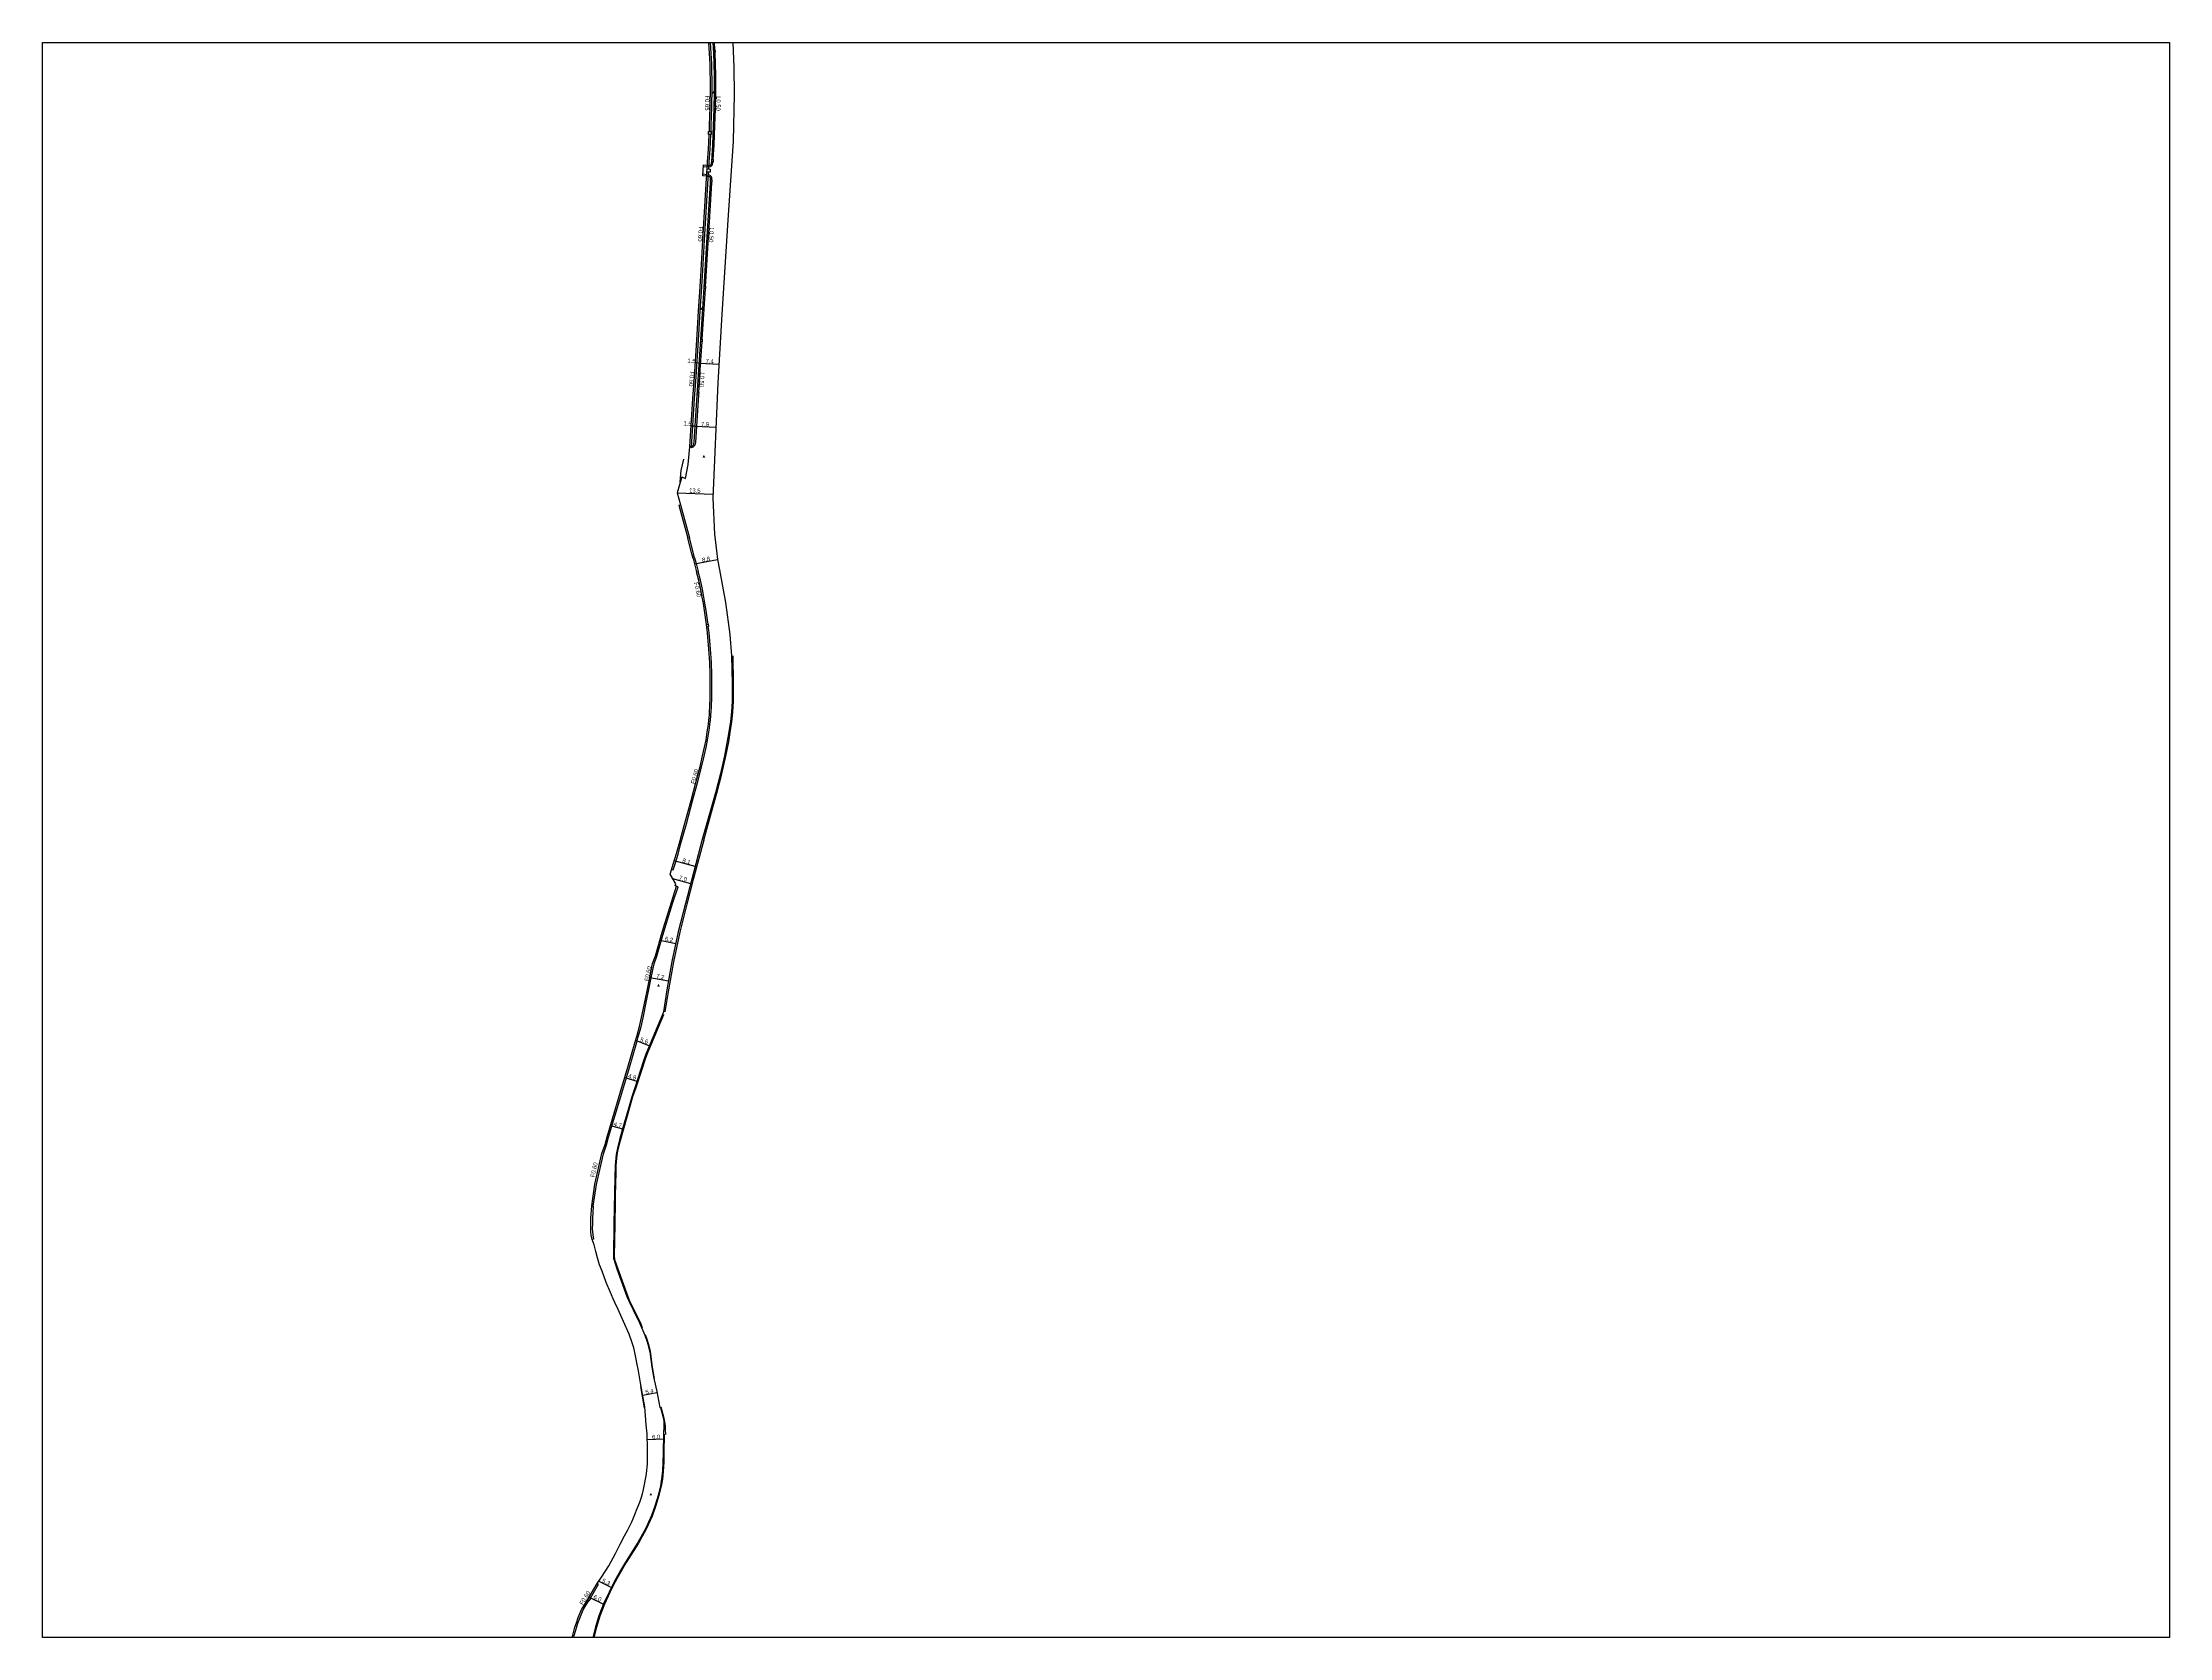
# Model space of a CAD drawing. Header units: metres. Extents: x -16001 to -12000, y -96000 to -93000.
# Drawn here: x -12800 to -12000, y -93600 to -93000 of the extents above; entities that cross this region are included whole.
import ezdxf

# ---------------------------------------------------------------- set-up
doc = ezdxf.new("R2010")
doc.units = ezdxf.units.M
doc.header["$LTSCALE"] = 2.5
for name, color, linetype in [('側溝・桝', 7, 'Continuous'), ('図郭', 7, 'Continuous'), ('幅員', 7, 'Continuous'), ('歩道・分離帯・安全施設', 7, 'Continuous'), ('舗装', 7, 'Continuous'), ('道路', 7, 'Continuous')]:
    doc.layers.add(name, color=color, linetype=linetype)
doc.styles.get("Standard").update_dxf_attribs({"font": ''})
doc.styles.add('YOKO_DECO', font='txt.shx', dxfattribs={"bigfont": 'extfont.shx'})
doc.styles.get('Standard').set_extended_font_data('@MS PGothic')

msp = doc.modelspace()

# ---------------------------------------------------------------- linework, layer by layer
at = {"layer": '側溝・桝'}
for points in [[(-12548.54, -93033.52), (-12548.5, -93031.23), (-12548.33, -93027.65), (-12548.22, -93024.34), (-12548.15, -93016.93), (-12548.29, -93008.07), (-12548.7, -93000)], [(-12547.08, -93002.59), (-12547.23, -93000)], [(-12546.83, -93023.91), (-12546.77, -93018.63), (-12546.78, -93012.44), (-12547.02, -93003.72), (-12547.03, -93003.51)], [(-12547.76, -93043.94), (-12547.44, -93038.48), (-12547.07, -93031.19), (-12546.84, -93024.96), (-12546.84, -93024.81)], [(-12549.39, -93047.58), (-12549.21, -93044.86), (-12548.9, -93040.11), (-12548.58, -93034.56)], [(-12551.41, -93046.59), (-12549.98, -93046.72)], [(-12550.02, -93047.55), (-12549.95, -93046.19)], [(-12549.34, -93046.77), (-12548.8, -93046.63), (-12548.56, -93046.52), (-12548.38, -93046.4), (-12548.12, -93046.11), (-12547.95, -93045.75), (-12547.85, -93045.3), (-12547.81, -93044.85)], [(-12556.51, -93152.15), (-12555.9, -93152.18), (-12554.76, -93133.97), (-12554.19, -93125.77), (-12553.3, -93112.01), (-12552.78, -93103.36), (-12552.61, -93100.92), (-12552.18, -93093.8), (-12551.82, -93087.95), (-12551.02, -93074.41), (-12549.6, -93051.09), (-12549.45, -93048.78)], [(-12550.13, -93049.71), (-12551.56, -93049.58)], [(-12550.16, -93050.24), (-12550.08, -93048.75)], [(-12548.22, -93051.61), (-12548.22, -93051.54), (-12548.32, -93050.95), (-12548.43, -93050.58), (-12548.66, -93050.22), (-12548.87, -93050.02), (-12549.09, -93049.89), (-12549.51, -93049.75)], [(-12549.44, -93071.69), (-12548.31, -93052.79), (-12548.29, -93052.48)], [(-12550.64, -93091.68), (-12550.54, -93090.05), (-12549.52, -93073.16), (-12549.49, -93072.62)], [(-12551.88, -93111.65), (-12551.28, -93102.14), (-12550.69, -93092.57)], [(-12553.2, -93131.66), (-12552.49, -93121.24), (-12551.94, -93112.58)], [(-12553.27, -93132.6), (-12553.94, -93142.28), (-12554.42, -93150.43), (-12554.5, -93151), (-12554.64, -93151.42), (-12554.87, -93151.76), (-12554.99, -93151.92), (-12555.21, -93152.12), (-12555.45, -93152.28), (-12555.71, -93152.4), (-12555.91, -93152.43), (-12555.9, -93152.18)], [(-12560.03, -93173.92), (-12556.66, -93186.33)], [(-12554.76, -93193.89), (-12555.19, -93192.24), (-12556.66, -93186.33)], [(-12554.76, -93193.89), (-12554.2, -93195.95), (-12553.42, -93199.01)], [(-12549.67, -93218.81), (-12549.88, -93217.18), (-12550.4, -93213.62), (-12550.84, -93210.87), (-12551.39, -93207.87), (-12551.8, -93205.79), (-12552.05, -93204.54), (-12552.57, -93202.29), (-12553.42, -93199.01)], [(-12560.01, -93301.71), (-12557.84, -93293.87), (-12555.47, -93285.28), (-12553.64, -93278.5), (-12552.1, -93272.54), (-12551.12, -93268.48), (-12550.45, -93265.19), (-12549.83, -93262.4), (-12549.39, -93259.39), (-12549.16, -93257.99), (-12548.96, -93256.44), (-12548.81, -93254.99), (-12548.59, -93253.12), (-12548.48, -93251.48), (-12548.39, -93250.23), (-12548.37, -93249.5), (-12548.28, -93246.7), (-12548.23, -93244.01), (-12548.23, -93242.06), (-12548.25, -93239.24), (-12548.28, -93237.33), (-12548.4, -93233.59), (-12548.41, -93233.21), (-12548.73, -93228.2), (-12549.3, -93221.95), (-12549.58, -93219.71)], [(-12562.8, -93311.27), (-12562.09, -93308.93), (-12560.93, -93305.28), (-12560.01, -93301.71)], [(-12563.38, -93311.09), (-12562.8, -93311.27)], [(-12591.7, -93429.58), (-12589.03, -93418.07), (-12587.87, -93414.69), (-12587.1, -93411.83), (-12585.11, -93405.09), (-12582.16, -93395.29), (-12579.27, -93385.57), (-12576.51, -93376.07), (-12575.95, -93374.08), (-12574.84, -93370.25), (-12574.13, -93366.9), (-12572.78, -93360.46), (-12571.91, -93356.24), (-12571.02, -93351.86), (-12569.97, -93346.62), (-12568.9, -93343.73), (-12567.9, -93340.17), (-12566.68, -93335.76), (-12565.43, -93331.6), (-12562.87, -93323.57), (-12560.97, -93317.6)], [(-12560.97, -93317.6), (-12561.54, -93317.42)], [(-12593.42, -93437.66), (-12592.83, -93437.74), (-12591.7, -93429.58)], [(-12592.83, -93437.74), (-12593.15, -93442.44), (-12593.2, -93444.52), (-12593.21, -93446.12), (-12593.15, -93447.35), (-12593.03, -93448.53), (-12592.73, -93450.15), (-12593.31, -93450.26)], [(-12593.9, -93585.22), (-12593.89, -93585.21), (-12592.35, -93582.59), (-12590.86, -93580.01), (-12591.37, -93579.71)], [(-12600.2, -93600), (-12600.03, -93599.31), (-12599.98, -93599.32), (-12599.17, -93596.33), (-12598.64, -93594.66), (-12597.96, -93592.73), (-12596.6, -93589.55), (-12596.29, -93588.99), (-12594.48, -93586.12)]]:
    msp.add_lwpolyline(points, dxfattribs=at)
for points in [[(-12547.08, -93002.59), (-12547.03, -93003.51), (-12547.54, -93003.54), (-12547.59, -93002.62)], [(-12546.83, -93023.91), (-12546.84, -93024.81), (-12547.35, -93024.8), (-12547.34, -93023.9)], [(-12549.49, -93034.54), (-12549.46, -93033.5), (-12548.47, -93033.52), (-12548.5, -93034.56)], [(-12550.02, -93047.55), (-12548.85, -93047.6), (-12548.91, -93048.81), (-12550.08, -93048.75)], [(-12547.76, -93043.94), (-12547.81, -93044.85), (-12548.32, -93044.82), (-12548.26, -93043.91)], [(-12548.22, -93051.61), (-12548.29, -93052.48), (-12548.78, -93052.44), (-12548.72, -93051.57)], [(-12549.44, -93071.69), (-12549.49, -93072.62), (-12549.99, -93072.59), (-12549.93, -93071.66)], [(-12550.64, -93091.68), (-12550.69, -93092.57), (-12551.19, -93092.54), (-12551.13, -93091.65)], [(-12551.88, -93111.65), (-12551.94, -93112.58), (-12552.43, -93112.55), (-12552.37, -93111.62)], [(-12553.2, -93131.66), (-12553.27, -93132.6), (-12553.76, -93132.57), (-12553.7, -93131.62)], [(-12549.6, -93218.8), (-12549.49, -93219.7), (-12550.14, -93219.78), (-12550.24, -93218.88)], [(-12594.98, -93585.79), (-12594.36, -93586.2), (-12593.77, -93585.3), (-12594.39, -93584.9)]]:
    msp.add_lwpolyline(points, close=True, dxfattribs=at)
at = {"layer": '図郭'}
msp.add_lwpolyline([(-12800, -93000), (-12000, -93000), (-12000, -93600), (-12800, -93600)], close=True, dxfattribs=at)
at = {"layer": '幅員'}
for points in [[(-12552.94, -93120.6), (-12554.47, -93120.5)], [(-12552.94, -93120.6), (-12545.57, -93121)], [(-12554.56, -93144.38), (-12556.02, -93144.29)], [(-12554.56, -93144.38), (-12546.68, -93144.72)], [(-12561.27, -93169.36), (-12547.78, -93169.95)], [(-12554.78, -93196.11), (-12546.12, -93194.53)], [(-12554.55, -93310.01), (-12562.37, -93307.8)], [(-12563.01, -93314.48), (-12556.24, -93316.4)], [(-12567.84, -93337.73), (-12561.82, -93338.98)], [(-12571.61, -93351.77), (-12564.54, -93353.01)], [(-12576.92, -93375.32), (-12571.74, -93377.37)], [(-12581.01, -93389.34), (-12576.45, -93390.72)], [(-12586.42, -93407.44), (-12581.88, -93408.69)], [(-12574.21, -93508.86), (-12568.93, -93507.85)], [(-12566.47, -93525.44), (-12572.51, -93525.61)], [(-12590.77, -93578.84), (-12586.01, -93581.2)], [(-12594.39, -93584.9), (-12588.99, -93587.44)]]:
    msp.add_lwpolyline(points, dxfattribs=at)
at = {"layer": '歩道・分離帯・安全施設'}
for points in [[(-12549.95, -93046.19), (-12549.3, -93046.23), (-12548.97, -93046.15), (-12548.81, -93046.08), (-12548.71, -93046.01), (-12548.55, -93045.83), (-12548.44, -93045.58), (-12548.35, -93045.22), (-12548.32, -93044.82), (-12547.94, -93038.45), (-12547.57, -93031.17), (-12547.35, -93024.95), (-12547.27, -93018.63), (-12547.28, -93012.45), (-12547.53, -93003.74), (-12547.74, -93000)], [(-12549.3, -93046.23), (-12548.97, -93046.15), (-12548.81, -93046.08), (-12548.71, -93046.01), (-12548.55, -93045.83), (-12548.44, -93045.58), (-12548.35, -93045.22), (-12548.32, -93044.82), (-12547.94, -93038.45), (-12547.57, -93031.17), (-12547.35, -93024.95), (-12547.27, -93018.63), (-12547.28, -93012.45), (-12547.53, -93003.74), (-12547.74, -93000)], [(-12548.32, -93044.83), (-12548.32, -93044.82), (-12547.94, -93038.45), (-12547.57, -93031.17), (-12547.35, -93024.95), (-12547.27, -93018.63), (-12547.28, -93012.45), (-12547.53, -93003.74), (-12547.74, -93000)], [(-12556.5, -93151.89), (-12555.88, -93151.93), (-12555.69, -93151.85), (-12555.51, -93151.73), (-12555.36, -93151.58), (-12555.27, -93151.47), (-12555.09, -93151.2), (-12554.98, -93150.89), (-12554.92, -93150.39), (-12554.43, -93142.25), (-12552.98, -93121.2), (-12551.77, -93102.11), (-12551.03, -93090.02), (-12550.02, -93073.13), (-12548.8, -93052.76), (-12548.72, -93051.57), (-12548.8, -93051.07), (-12548.88, -93050.8), (-12549.02, -93050.58), (-12549.14, -93050.47), (-12549.35, -93050.34), (-12549.55, -93050.28), (-12550.16, -93050.24)], [(-12555.88, -93151.93), (-12555.69, -93151.85), (-12555.51, -93151.73), (-12555.36, -93151.58), (-12555.27, -93151.47), (-12555.09, -93151.2), (-12554.98, -93150.89), (-12554.92, -93150.39), (-12554.43, -93142.25), (-12552.98, -93121.2), (-12551.77, -93102.11), (-12551.03, -93090.02), (-12550.02, -93073.13), (-12548.8, -93052.76), (-12548.72, -93051.57), (-12548.8, -93051.07), (-12548.88, -93050.8), (-12549.02, -93050.58), (-12549.14, -93050.47), (-12549.35, -93050.34), (-12549.55, -93050.28)], [(-12554.93, -93150.52), (-12554.92, -93150.39), (-12554.43, -93142.25), (-12552.98, -93121.2), (-12551.77, -93102.11), (-12551.03, -93090.02), (-12550.02, -93073.13), (-12548.8, -93052.76), (-12548.73, -93051.77)], [(-12560.11, -93165.35), (-12559.74, -93160.95), (-12558.84, -93156.74)], [(-12551.29, -93300), (-12548.33, -93289.47), (-12546.39, -93282.43), (-12544.46, -93275.17), (-12542.98, -93268.47), (-12541.92, -93263.04), (-12541.3, -93259.5), (-12540.68, -93255.58), (-12540.3, -93251.89), (-12540.08, -93247.93), (-12540.07, -93241.13), (-12540.28, -93230.75)], [(-12551.29, -93300), (-12555.24, -93314.91), (-12557.64, -93324.09), (-12560.3, -93334.63), (-12562.68, -93345.84), (-12564.55, -93356.42), (-12565.89, -93364.65)], [(-12566.41, -93365.65), (-12566.45, -93365.76), (-12572.08, -93379.17), (-12572.68, -93380.65), (-12573.47, -93382.88), (-12574.74, -93386.73), (-12576.89, -93393.29), (-12578.07, -93396.64), (-12579.36, -93401.13), (-12581.41, -93408.3), (-12583.23, -93414.93), (-12583.68, -93417.04), (-12583.97, -93418.42), (-12584.32, -93422.43), (-12584.38, -93427.16)], [(-12574.3, -93483.61), (-12575.02, -93481.74), (-12575.89, -93480.01), (-12579.06, -93473.45), (-12579.75, -93471.89), (-12583.51, -93461.46), (-12584.7, -93457.89), (-12584.74, -93457.71), (-12584.85, -93456.6), (-12584.65, -93444.62), (-12584.38, -93427.16)], [(-12569.84, -93502.7), (-12570.54, -93498.26), (-12571.34, -93492.46), (-12572.05, -93489.57), (-12572.46, -93488.27), (-12573.2, -93486.18)], [(-12573.58, -93513.66), (-12574.99, -93505.55)], [(-12565.62, -93523.67), (-12565.66, -93521.86), (-12565.74, -93520.35), (-12565.91, -93518.86), (-12566.17, -93517.68), (-12567.28, -93513.4)], [(-12566.15, -93523.47), (-12566.27, -93530.58), (-12566.36, -93534.04), (-12566.53, -93537.54), (-12566.84, -93540.44), (-12567.32, -93543.06), (-12568.16, -93546.65), (-12569.39, -93550.78), (-12570.7, -93554.31), (-12573, -93559.31), (-12575.87, -93564.51), (-12580.47, -93571.81), (-12582.37, -93575.04), (-12584.58, -93579.02), (-12586.62, -93583.13), (-12588.68, -93587.51), (-12590.43, -93592.01), (-12591.7, -93596.1), (-12592.62, -93600)]]:
    msp.add_lwpolyline(points, dxfattribs=at)
at = {"layer": '道路'}
for points in [[(-12551.38, -93046.06), (-12549.95, -93046.19), (-12549.86, -93044.82), (-12549.55, -93040.07), (-12549.23, -93034.55), (-12549.49, -93034.54), (-12549.46, -93033.5), (-12549.19, -93033.5), (-12549.14, -93031.2), (-12548.97, -93027.63), (-12548.86, -93024.33), (-12548.79, -93016.93), (-12548.93, -93008.09), (-12549.34, -93000)], [(-12540.37, -93000), (-12539.98, -93009.45), (-12539.88, -93019.53), (-12540.27, -93037.11), (-12542.3, -93066.85), (-12544.54, -93102.21), (-12545.95, -93128.01), (-12547.84, -93171.41), (-12547.23, -93184.89), (-12546.51, -93191.21)], [(-12551.59, -93050.11), (-12551.38, -93046.06)], [(-12559.56, -93163.43), (-12558.21, -93163.96), (-12557.15, -93158.8), (-12556.51, -93152.15), (-12555.38, -93133.93), (-12554.81, -93125.73), (-12553.92, -93111.97), (-12553.39, -93103.32), (-12553.23, -93100.88), (-12552.79, -93093.76), (-12552.43, -93087.91), (-12551.63, -93074.37), (-12550.21, -93051.05), (-12550.16, -93050.24), (-12551.59, -93050.11)], [(-12559.56, -93163.43), (-12561.27, -93169.36), (-12560.03, -93173.92)], [(-12560.62, -93174.06), (-12560.03, -93173.92)], [(-12560.62, -93174.06), (-12557.25, -93186.47)], [(-12555.34, -93194.04), (-12555.78, -93192.39), (-12557.25, -93186.47)], [(-12546.51, -93191.21), (-12546.12, -93194.53), (-12545.41, -93198.33)], [(-12560.6, -93301.55), (-12558.43, -93293.71), (-12556.05, -93285.12), (-12554.23, -93278.34), (-12552.69, -93272.4), (-12551.71, -93268.35), (-12551.04, -93265.06), (-12550.42, -93262.29), (-12549.98, -93259.3), (-12549.76, -93257.9), (-12549.56, -93256.37), (-12549.41, -93254.92), (-12549.19, -93253.07), (-12549.08, -93251.44), (-12548.99, -93250.2), (-12548.98, -93249.48), (-12548.88, -93246.69), (-12548.83, -93244.01), (-12548.84, -93242.06), (-12548.85, -93239.25), (-12548.89, -93237.34), (-12549.01, -93233.61), (-12549.02, -93233.24), (-12549.34, -93228.25), (-12549.9, -93222.02), (-12550.24, -93218.88), (-12551, -93213.71), (-12551.43, -93210.98), (-12551.98, -93207.98), (-12552.4, -93205.91), (-12552.64, -93204.67), (-12553.16, -93202.43), (-12554.01, -93199.17)], [(-12555.34, -93194.04), (-12554.78, -93196.11), (-12554.01, -93199.17)], [(-12545.41, -93198.33), (-12543.17, -93210.63), (-12541.47, -93222.71), (-12540.86, -93230.71), (-12540.65, -93241.08), (-12540.66, -93247.86), (-12540.87, -93251.79), (-12541.25, -93255.45), (-12541.87, -93259.35), (-12542.49, -93262.88), (-12543.54, -93268.29), (-12545.02, -93274.98), (-12546.94, -93282.23), (-12548.88, -93289.26), (-12551.86, -93299.85)], [(-12592.28, -93429.47), (-12589.6, -93417.91), (-12588.44, -93414.51), (-12587.67, -93411.67), (-12585.68, -93404.92), (-12582.73, -93395.12), (-12579.84, -93385.4), (-12577.08, -93375.9), (-12576.52, -93373.92), (-12575.42, -93370.11), (-12574.71, -93366.78), (-12573.36, -93360.34), (-12572.49, -93356.12), (-12571.6, -93351.74), (-12570.54, -93346.46), (-12569.46, -93343.54), (-12568.47, -93340.01), (-12567.25, -93335.59), (-12565.99, -93331.43), (-12563.43, -93323.39), (-12561.53, -93317.39), (-12562.08, -93317.29), (-12561.86, -93316.5), (-12563.92, -93312.89), (-12562.67, -93308.76), (-12561.51, -93305.11), (-12560.6, -93301.55)], [(-12551.86, -93299.85), (-12555.81, -93314.76), (-12558.21, -93323.94), (-12560.87, -93334.49), (-12563.26, -93345.73), (-12565.13, -93356.33), (-12566.48, -93364.66), (-12566.81, -93365.63), (-12572.43, -93379.03), (-12573.03, -93380.52), (-12573.82, -93382.75), (-12575.1, -93386.61), (-12577.25, -93393.18), (-12578.33, -93396.57), (-12579.62, -93401.06), (-12581.88, -93408.68), (-12583, -93412.77), (-12583.66, -93415.25), (-12584.29, -93418.37), (-12584.65, -93422.41), (-12584.72, -93426.99)], [(-12586.62, -93408.12), (-12586.54, -93407.94)], [(-12593.42, -93437.66), (-12592.28, -93429.47)], [(-12584.72, -93426.99), (-12585.11, -93444.4), (-12585.3, -93456.39), (-12585.19, -93457.53), (-12585.14, -93457.73), (-12583.95, -93461.31), (-12580.19, -93471.75), (-12579.5, -93473.32), (-12576.32, -93479.88), (-12575.46, -93481.61), (-12573.44, -93486.27), (-12572.7, -93488.36), (-12572.3, -93489.65), (-12571.59, -93492.52), (-12570.79, -93498.32), (-12570.02, -93502.57), (-12569.89, -93503.13), (-12569, -93507.46), (-12567.85, -93513.49), (-12567.53, -93513.44), (-12566.41, -93517.72), (-12566.25, -93518.84), (-12566.27, -93520.46), (-12566.44, -93523.44), (-12566.56, -93530.55), (-12566.65, -93534), (-12566.83, -93537.49), (-12567.14, -93540.37), (-12567.61, -93542.97), (-12568.45, -93546.55), (-12569.67, -93550.65), (-12570.97, -93554.17), (-12573.27, -93559.14), (-12576.12, -93564.33), (-12580.69, -93571.67), (-12582.62, -93574.86), (-12584.84, -93578.85), (-12586.88, -93582.97), (-12588.95, -93587.36), (-12590.71, -93591.88), (-12591.99, -93595.99), (-12593.02, -93600)], [(-12600.78, -93600), (-12600.56, -93599.18), (-12599.75, -93596.16), (-12599.21, -93594.47), (-12598.52, -93592.51), (-12597.14, -93589.29), (-12596.81, -93588.68), (-12594.98, -93585.79), (-12594.39, -93584.9), (-12591.37, -93579.71), (-12589.75, -93577.34), (-12586.94, -93573.01), (-12584.5, -93568.44), (-12582.69, -93564.92), (-12581.1, -93561.8), (-12579.87, -93559.52), (-12579.13, -93558), (-12578.41, -93556.45), (-12577.76, -93555.01), (-12577.17, -93553.74), (-12576.29, -93551.54), (-12575.38, -93549.06), (-12574.88, -93547.61), (-12574.37, -93545.94), (-12573.91, -93544.3), (-12573.41, -93541.78), (-12572.85, -93538.38), (-12572.68, -93537.09), (-12572.57, -93536), (-12572.49, -93534.63), (-12572.44, -93530.79), (-12572.46, -93528.79), (-12572.48, -93526.96), (-12572.52, -93525.41), (-12572.6, -93523.38), (-12572.94, -93519.95), (-12573.52, -93513.2), (-12574.29, -93508.41), (-12575.08, -93504.23), (-12575.86, -93499.68), (-12576.43, -93496.68), (-12576.69, -93495.36), (-12577.1, -93493.42), (-12577.34, -93492.23), (-12577.65, -93491.02), (-12578.36, -93488.78), (-12579.34, -93485.9), (-12581.47, -93481.14), (-12583.51, -93476.68), (-12584.7, -93474.05), (-12585.36, -93472.6), (-12586.02, -93471.14), (-12586.81, -93469.31), (-12587.6, -93467.39), (-12588.12, -93466.06), (-12589.52, -93462.18), (-12590.51, -93459.78), (-12591.27, -93457.17), (-12591.93, -93454.79), (-12592.57, -93452.27), (-12593.31, -93450.26), (-12593.62, -93448.62), (-12593.74, -93447.39), (-12593.81, -93446.13), (-12593.79, -93444.51), (-12593.74, -93442.42), (-12593.42, -93437.66)]]:
    msp.add_lwpolyline(points, dxfattribs=at)

# ---------------------------------------------------------------- texts
at = {"layer": '側溝・桝'}
for s, rotation, p in [('F0.65', 269, (-12550.76, -93019.92)), ('L0.50', 269, (-12546.51, -93020.16)), ('F0.60', 267, (-12553.21, -93069.18)), ('L0.50', 267, (-12549.06, -93069.63)), ('F0.60', 266, (-12556.45, -93123.68)), ('L0.50', 266, (-12552.59, -93124.04)), ('F0.60', 282, (-12554.97, -93203.2)), ('F0.60', 75, (-12554.68, -93279.05)), ('F0.60', 78.34671, (-12572.07, -93353.22)), ('F0.60', 77, (-12592.43, -93426.99)), ('F0.60', 58, (-12596.82, -93587.93))]:
    msp.add_text(s, height=1.6, rotation=rotation, dxfattribs=at).set_placement(p)
at = {"layer": '幅員'}
for s, rotation, p in [('1.5', 356, (-12557.5, -93120.44)), ('7.4', 357, (-12550.64, -93120.6)), ('1.5', 356, (-12558.99, -93144.02)), ('7.9', 358, (-12552.38, -93144.3)), ('13.5', 358, (-12556.82, -93169.27)), ('8.8', 10, (-12551.83, -93195.47)), ('8.1', 344.15146, (-12559.48, -93308.36)), ('7.0', 344.19907, (-12560.79, -93314.85)), ('6.2', 348.23853, (-12566.03, -93337.85)), ('7.2', 350.05209, (-12569.28, -93351.93)), ('5.6', 338.4295, (-12575.42, -93375.65)), ('4.8', 343.15936, (-12579.91, -93389.41)), ('4.7', 344.64111, (-12585.33, -93407.48)), ('5.4', 11, (-12573.07, -93508.56)), ('6.0', 2, (-12570.69, -93525.41)), ('6.0', 335, (-12592.99, -93585.31)), ('5.3', 334, (-12589.72, -93579.18))]:
    msp.add_text(s, height=1.6, rotation=rotation, dxfattribs=at).set_placement(p)
at = {"layer": '舗装', "style": 'YOKO_DECO'}
for p in [(-12547.95, -93019.17, 222.04), (-12552.41, -93100.6, 222.99), (-12551.5, -93156.1, 225.03), (-12568.56, -93355.12, 226.84), (-12571.45, -93546.53, 226.9)]:
    msp.add_text('A', height=0.75, dxfattribs=at).set_placement(p)

doc.saveas('drawing.dxf')
